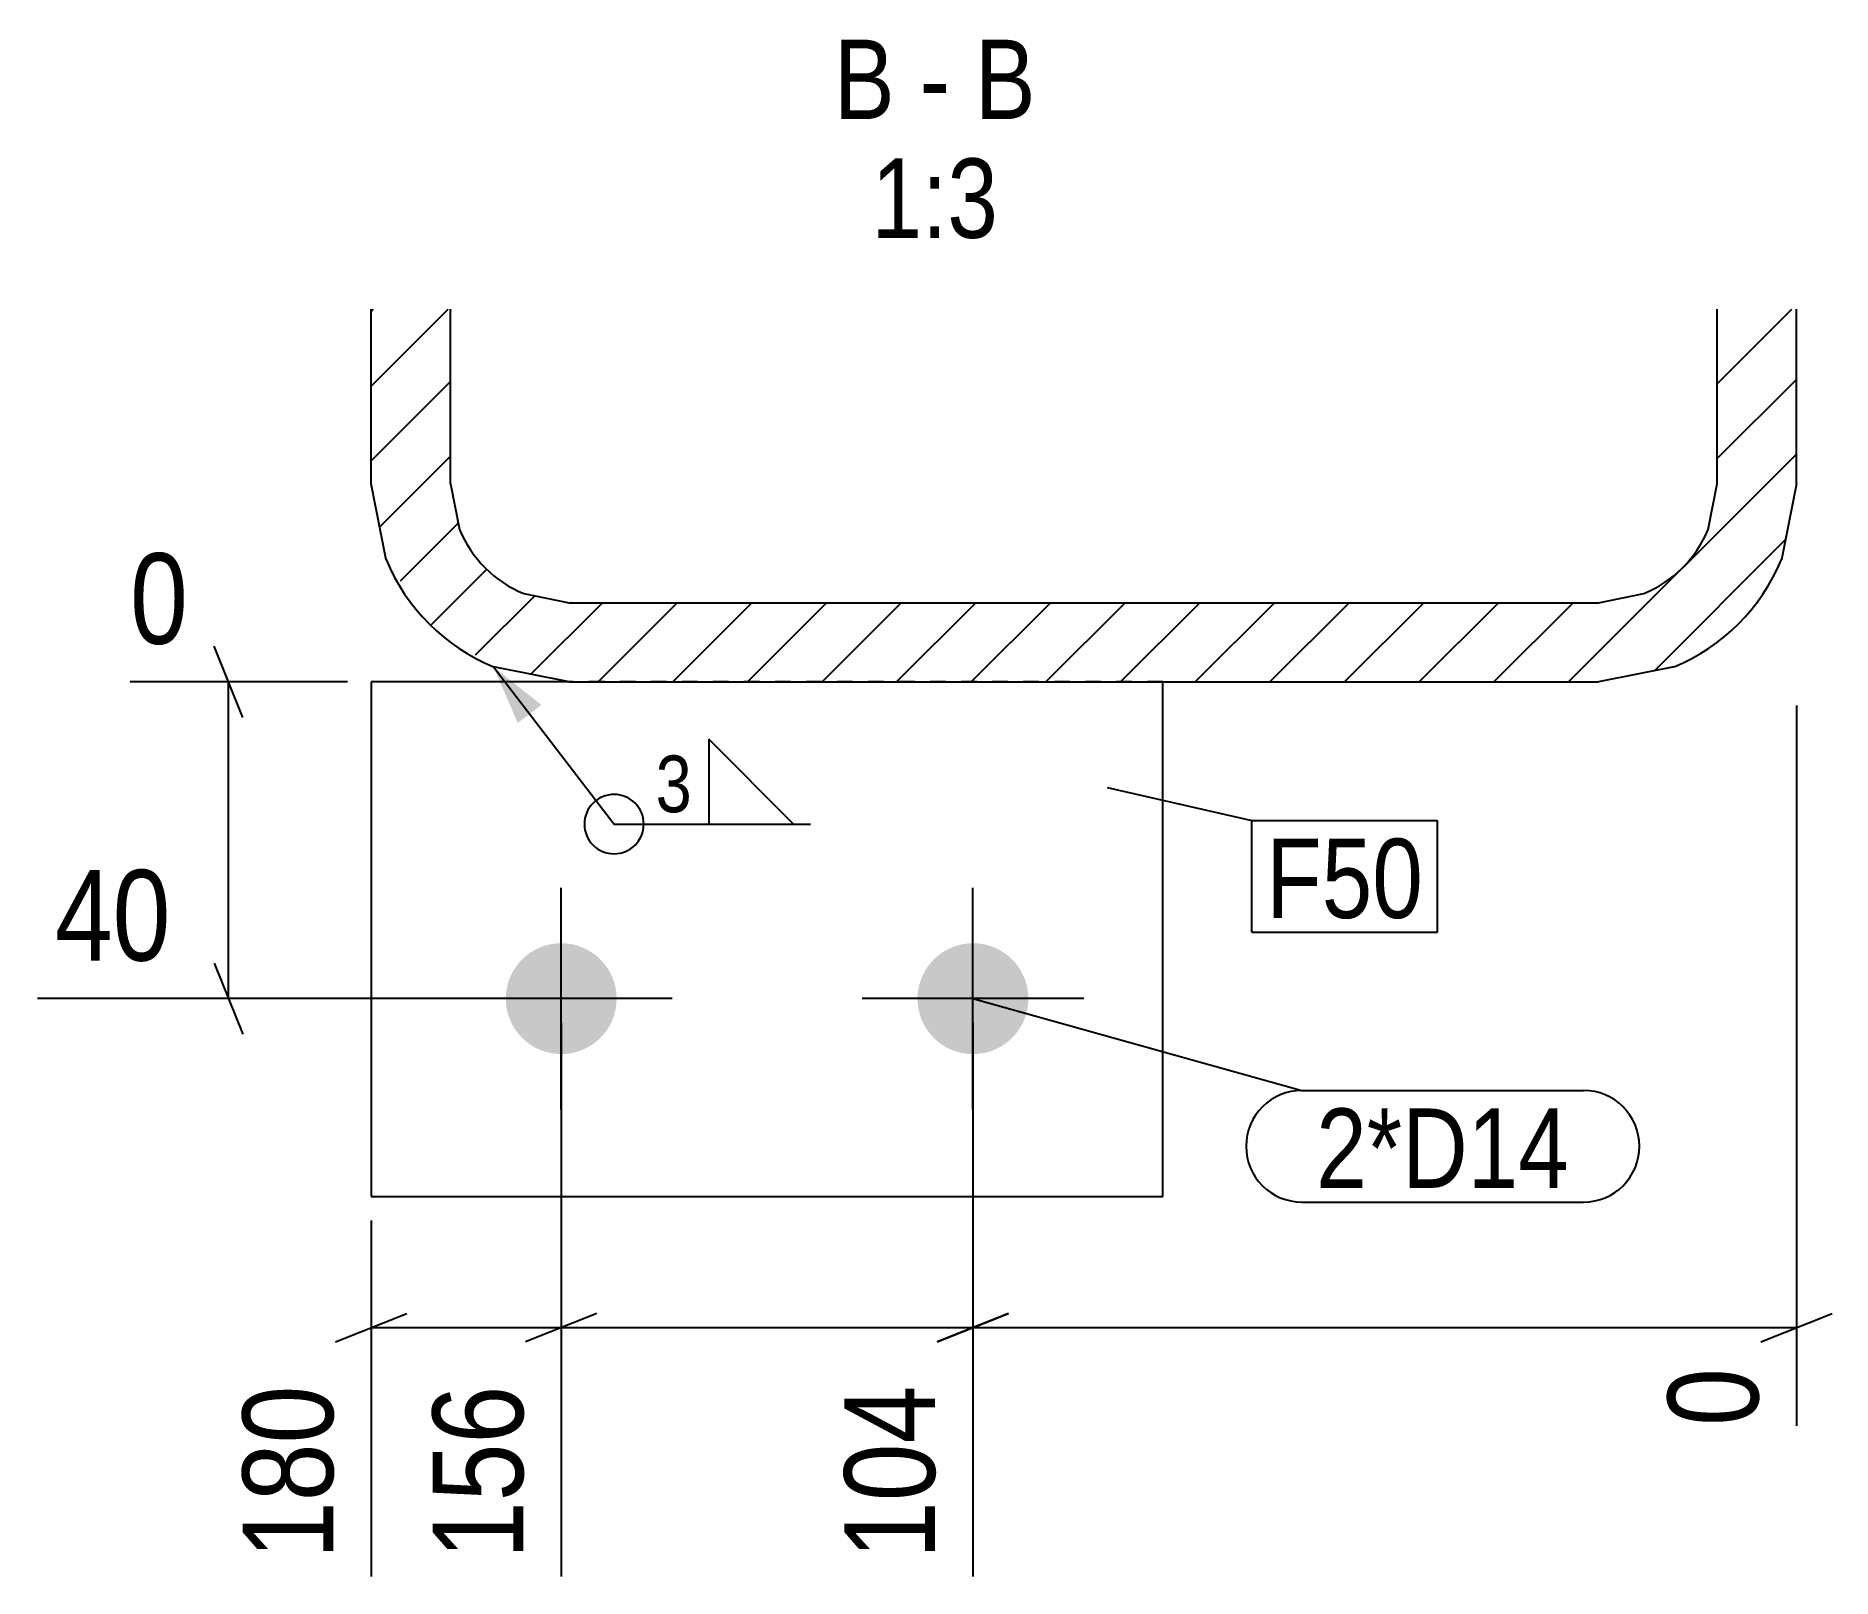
# Model space of a CAD drawing. Header units: millimetres. Extents: x 12 to 53594, y 7 to 1833.
# Drawn here: x 28180.8 to 28407.7, y 7 to 201.7 of the extents above; entities that cross this region are included whole.
import ezdxf

# ---------------------------------------------------------------- set-up
doc = ezdxf.new("R2010")
doc.units = ezdxf.units.MM
doc.linetypes.add('DXK_LINE_DOT2', pattern=[3.9198, 1.9599, -1.9599])
for name, color, linetype in [('MÅLSÆTNING', 7, 'Continuous'), ('STÅL', 7, 'Continuous'), ('TEKST', 7, 'Continuous')]:
    doc.layers.add(name, color=color, linetype=linetype)
doc.styles.add('Arial Narrow', font='ARIALN.TTF', dxfattribs={"height": 0.2})

msp = doc.modelspace()

# ---------------------------------------------------------------- hatches: boundary and pattern name
at = {"layer": 'STÅL', "linetype": 'Continuous'}
h = msp.add_hatch(dxfattribs=at)
h.set_pattern_fill('', scale=2.1, style=0, pattern_type=0)
h.set_pattern_definition([(45, (28393.185, 167.2156), (-4.71463, 4.71463), [])])
h.paths.add_polyline_path([(28403.18, 167.22), (28393.18, 167.22), (28393.18, 145.15), (28392.04, 139.41), (28388.79, 134.54), (28383.93, 131.29), (28378.18, 130.15), (28248.18, 130.15), (28242.44, 131.29), (28237.58, 134.54), (28234.33, 139.41), (28233.18, 145.15), (28233.18, 167.22), (28223.18, 167.22), (28223.18, 145.15), (28225.09, 135.58), (28230.51, 127.47), (28238.62, 122.05), (28248.18, 120.15), (28378.18, 120.15), (28387.75, 122.05), (28395.86, 127.47), (28401.28, 135.58), (28403.18, 145.15)])
for points in [[(28240.18, 80.15, -1), (28254.18, 80.15, -1)], [(28292.18, 80.15, -1), (28306.18, 80.15, -1)]]:
    msp.add_hatch(color=96, dxfattribs=at).paths.add_polyline_path(points)
at = {"layer": 'TEKST', "linetype": 'Continuous'}
msp.add_hatch(color=3, dxfattribs=at).paths.add_polyline_path([(28241.69, 114.96), (28238.62, 122.05), (28244.67, 117.24)])

# ---------------------------------------------------------------- linework, layer by layer
at = {"layer": 'MÅLSÆTNING', "color": 7, "linetype": 'Continuous'}
for p, q in [((28206.95, 115.65), (28203.35, 124.65)), ((28220.18, 120.15), (28192.73, 120.15)), ((28205.15, 80.15), (28205.15, 120.15)), ((28403.18, 117.15), (28403.18, 26.2)), ((28203.35, 84.65), (28206.95, 75.65)), ((28244.18, 80.15), (28181.05, 80.15)), ((28247.18, 77.15), (28247.18, 7.2)), ((28247.18, 77.15), (28247.18, 7.2)), ((28299.18, 77.15), (28299.18, 7.2)), ((28299.18, 77.15), (28299.18, 7.2)), ((28223.18, 52.15), (28223.18, 7.2)), ((28218.68, 36.81), (28227.68, 40.41)), ((28223.18, 38.61), (28247.18, 38.61)), ((28251.68, 40.41), (28242.68, 36.81)), ((28251.68, 40.41), (28242.68, 36.81)), ((28247.18, 38.61), (28299.18, 38.61)), ((28303.68, 40.41), (28294.68, 36.81)), ((28294.68, 36.81), (28303.68, 40.41)), ((28299.18, 38.61), (28403.18, 38.61)), ((28398.68, 36.81), (28407.68, 40.41))]:
    msp.add_line(p, q, dxfattribs=at)
at = {"layer": 'STÅL', "color": 2, "linetype": 'Continuous'}
for p, q in [((28223.18, 145.15), (28223.18, 167.22)), ((28233.18, 145.15), (28233.18, 167.22)), ((28393.18, 145.15), (28393.18, 167.22)), ((28403.18, 145.15), (28403.18, 167.22)), ((28225.09, 135.58), (28223.18, 145.15)), ((28233.18, 145.15), (28234.33, 139.41)), ((28392.04, 139.41), (28393.18, 145.15)), ((28403.18, 145.15), (28401.28, 135.58)), ((28242.44, 131.29), (28248.18, 130.15)), ((28248.18, 130.15), (28378.18, 130.15)), ((28378.18, 130.15), (28383.93, 131.29)), ((28248.18, 120.15), (28238.62, 122.05)), ((28387.75, 122.05), (28378.18, 120.15)), ((28248.18, 120.15), (28223.18, 120.15)), ((28223.18, 120.15), (28223.18, 55.15)), ((28248.18, 120.15), (28378.18, 120.15)), ((28323.18, 55.15), (28323.18, 120.15)), ((28223.18, 55.15), (28323.18, 55.15))]:
    msp.add_line(p, q, dxfattribs=at)
at = {"layer": 'STÅL', "color": 7, "linetype": 'DXK_LINE_DOT2'}
msp.add_line((28323.18, 120.15), (28248.18, 120.15), dxfattribs=at)
at = {"layer": 'STÅL', "color": 96, "linetype": 'Continuous'}
for p, q in [((28247.18, 66.15), (28247.18, 94.15)), ((28299.18, 66.15), (28299.18, 94.15)), ((28261.18, 80.15), (28233.18, 80.15)), ((28313.18, 80.15), (28285.18, 80.15))]:
    msp.add_line(p, q, dxfattribs=at)
at = {"layer": 'STÅL', "color": 2, "linetype": 'Continuous'}
for centre, radius, start, end in [((28248.18, 145.15), 15, 202.5, 247.5), ((28378.18, 145.15), 15, 292.5, 337.5), ((28248.18, 145.15), 25, 202.5, 247.5), ((28378.18, 145.15), 25, 292.5, 337.5)]:
    msp.add_arc(centre, radius, start, end, dxfattribs=at)
at = {"layer": 'TEKST', "color": 3, "linetype": 'Continuous'}
for p, q in [((28238.62, 122.05), (28253.85, 102.19)), ((28276.53, 102.19), (28265.81, 112.9)), ((28265.81, 112.9), (28265.81, 102.19)), ((28265.81, 102.19), (28276.53, 102.19))]:
    msp.add_line(p, q, dxfattribs=at)
at = {"layer": 'TEKST', "color": 7, "linetype": 'Continuous'}
for p, q in [((28316.13, 106.81), (28334.42, 102.63)), ((28334.42, 102.63), (28357.84, 102.63)), ((28334.42, 88.53), (28334.42, 102.63)), ((28357.84, 88.53), (28357.84, 102.63)), ((28334.42, 88.53), (28357.84, 88.53)), ((28299.18, 80.15), (28340.73, 68.56)), ((28340.73, 68.56), (28376.3, 68.56)), ((28340.73, 54.46), (28376.3, 54.46))]:
    msp.add_line(p, q, dxfattribs=at)
at = {"layer": 'TEKST', "color": 3, "linetype": 'Continuous'}
msp.add_arc((28253.85, 102.19), 3.75, 90, 270, dxfattribs=at)
at = {"layer": 'TEKST', "color": 7, "linetype": 'Continuous'}
for centre, start, end in [((28340.73, 61.51), 90, 270), ((28376.3, 61.51), 270, 90)]:
    msp.add_arc(centre, 7.05, start, end, dxfattribs=at)

# ---------------------------------------------------------------- wipeouts: each hides what was drawn before it
at = {"color": 0, "linetype": 'Continuous'}
for points, layer in [([(28200.26, 82.55), (28200.26, 99.35), (28180.83, 99.35), (28180.83, 82.55)], 'MÅLSÆTNING'), ([(28220.78, 33.72), (28203.98, 33.72), (28203.98, 6.99), (28220.78, 6.99)], 'MÅLSÆTNING'), ([(28244.78, 33.72), (28227.98, 33.72), (28227.98, 6.99), (28244.78, 6.99)], 'MÅLSÆTNING'), ([(28296.78, 33.72), (28279.98, 33.72), (28279.98, 6.99), (28296.78, 6.99)], 'MÅLSÆTNING'), ([(28289.3, 191.22), (28289.3, 201.72), (28281.63, 201.72), (28281.63, 191.22)], 'TEKST'), ([(28296.28, 191.22), (28296.28, 201.72), (28292.45, 201.72), (28292.45, 191.22)], 'TEKST'), ([(28307.1, 191.22), (28307.1, 201.72), (28299.43, 201.72), (28299.43, 191.22)], 'TEKST'), ([(28302.37, 176.22), (28302.37, 186.72), (28286.37, 186.72), (28286.37, 176.22)], 'TEKST')]:
    msp.add_wipeout(points, dxfattribs=at).dxf.layer = layer
at = {"color": 0}
for points in [[(28264.27, 103.09), (28264.27, 111.79), (28258.5, 111.79), (28258.5, 103.09)], [(28356.04, 90.33), (28356.04, 100.83), (28336.22, 100.83), (28336.22, 90.33)], [(28374.5, 56.26), (28374.5, 66.76), (28342.53, 66.76), (28342.53, 56.26)]]:
    msp.add_wipeout(points, dxfattribs=at).dxf.layer = 'TEKST'

# ---------------------------------------------------------------- next in the draw order: linework, layer by layer
at = {"layer": 'TEKST', "color": 3, "linetype": 'Continuous'}
msp.add_line((28253.85, 102.19), (28278.67, 102.19), dxfattribs=at)
msp.add_arc((28253.85, 102.19), 3.75, 270, 90, dxfattribs=at)

# ---------------------------------------------------------------- next in the draw order: texts
at = {"layer": 'MÅLSÆTNING', "color": 3, "linetype": 'Continuous', "style": 'Arial Narrow'}
msp.add_text('40', height=11.453, dxfattribs=at).set_placement((28183.23, 84.95))
for s, p in [('180', (28218.38, 9.39)), ('156', (28242.38, 9.39)), ('104', (28294.38, 9.39))]:
    msp.add_text(s, height=11.453, rotation=90.0002, dxfattribs=at).set_placement(p)
at = {"layer": 'TEKST', "color": 3, "linetype": 'Continuous', "style": 'Arial Narrow'}
for s, height, p in [('B', 10.02, (28281.63, 191.22)), ('B', 10.02, (28299.43, 191.22)), ('-', 10.02, (28292.45, 191.22)), ('1:3', 10.021, (28286.37, 176.22))]:
    msp.add_text(s, height=height, dxfattribs=at).set_placement(p)
at = {"layer": 'TEKST', "color": 3, "style": 'Arial Narrow'}
msp.add_text('3', height=7.16, dxfattribs=at).set_placement((28259.1, 103.69))

# ---------------------------------------------------------------- next in the draw order: wipeouts: each hides what was drawn before it
at = {"color": 0, "linetype": 'Continuous'}
for points in [[(28202.45, 122.55), (28202.45, 139.35), (28190.33, 139.35), (28190.33, 122.55)], [(28400.78, 35.91), (28383.98, 35.91), (28383.98, 23.8), (28400.78, 23.8)]]:
    msp.add_wipeout(points, dxfattribs=at).dxf.layer = 'MÅLSÆTNING'
at = {"color": 0}
for points in [[(28356.04, 90.33), (28356.04, 100.83), (28336.22, 100.83), (28336.22, 90.33)], [(28374.5, 56.26), (28374.5, 66.76), (28342.53, 66.76), (28342.53, 56.26)]]:
    msp.add_wipeout(points, dxfattribs=at).dxf.layer = 'TEKST'

# ---------------------------------------------------------------- next in the draw order: texts
at = {"layer": 'MÅLSÆTNING', "color": 3, "linetype": 'Continuous', "style": 'Arial Narrow'}
msp.add_text('0', height=11.45, dxfattribs=at).set_placement((28192.73, 124.95))
msp.add_text('0', height=11.45, rotation=90.0002, dxfattribs=at).set_placement((28398.38, 26.2))
at = {"layer": 'TEKST', "color": 3, "style": 'Arial Narrow'}
for s, p in [('F50', (28336.22, 90.33)), ('2*D14', (28342.53, 56.26))]:
    msp.add_text(s, height=10.021, dxfattribs=at).set_placement(p)

doc.saveas('drawing.dxf')
